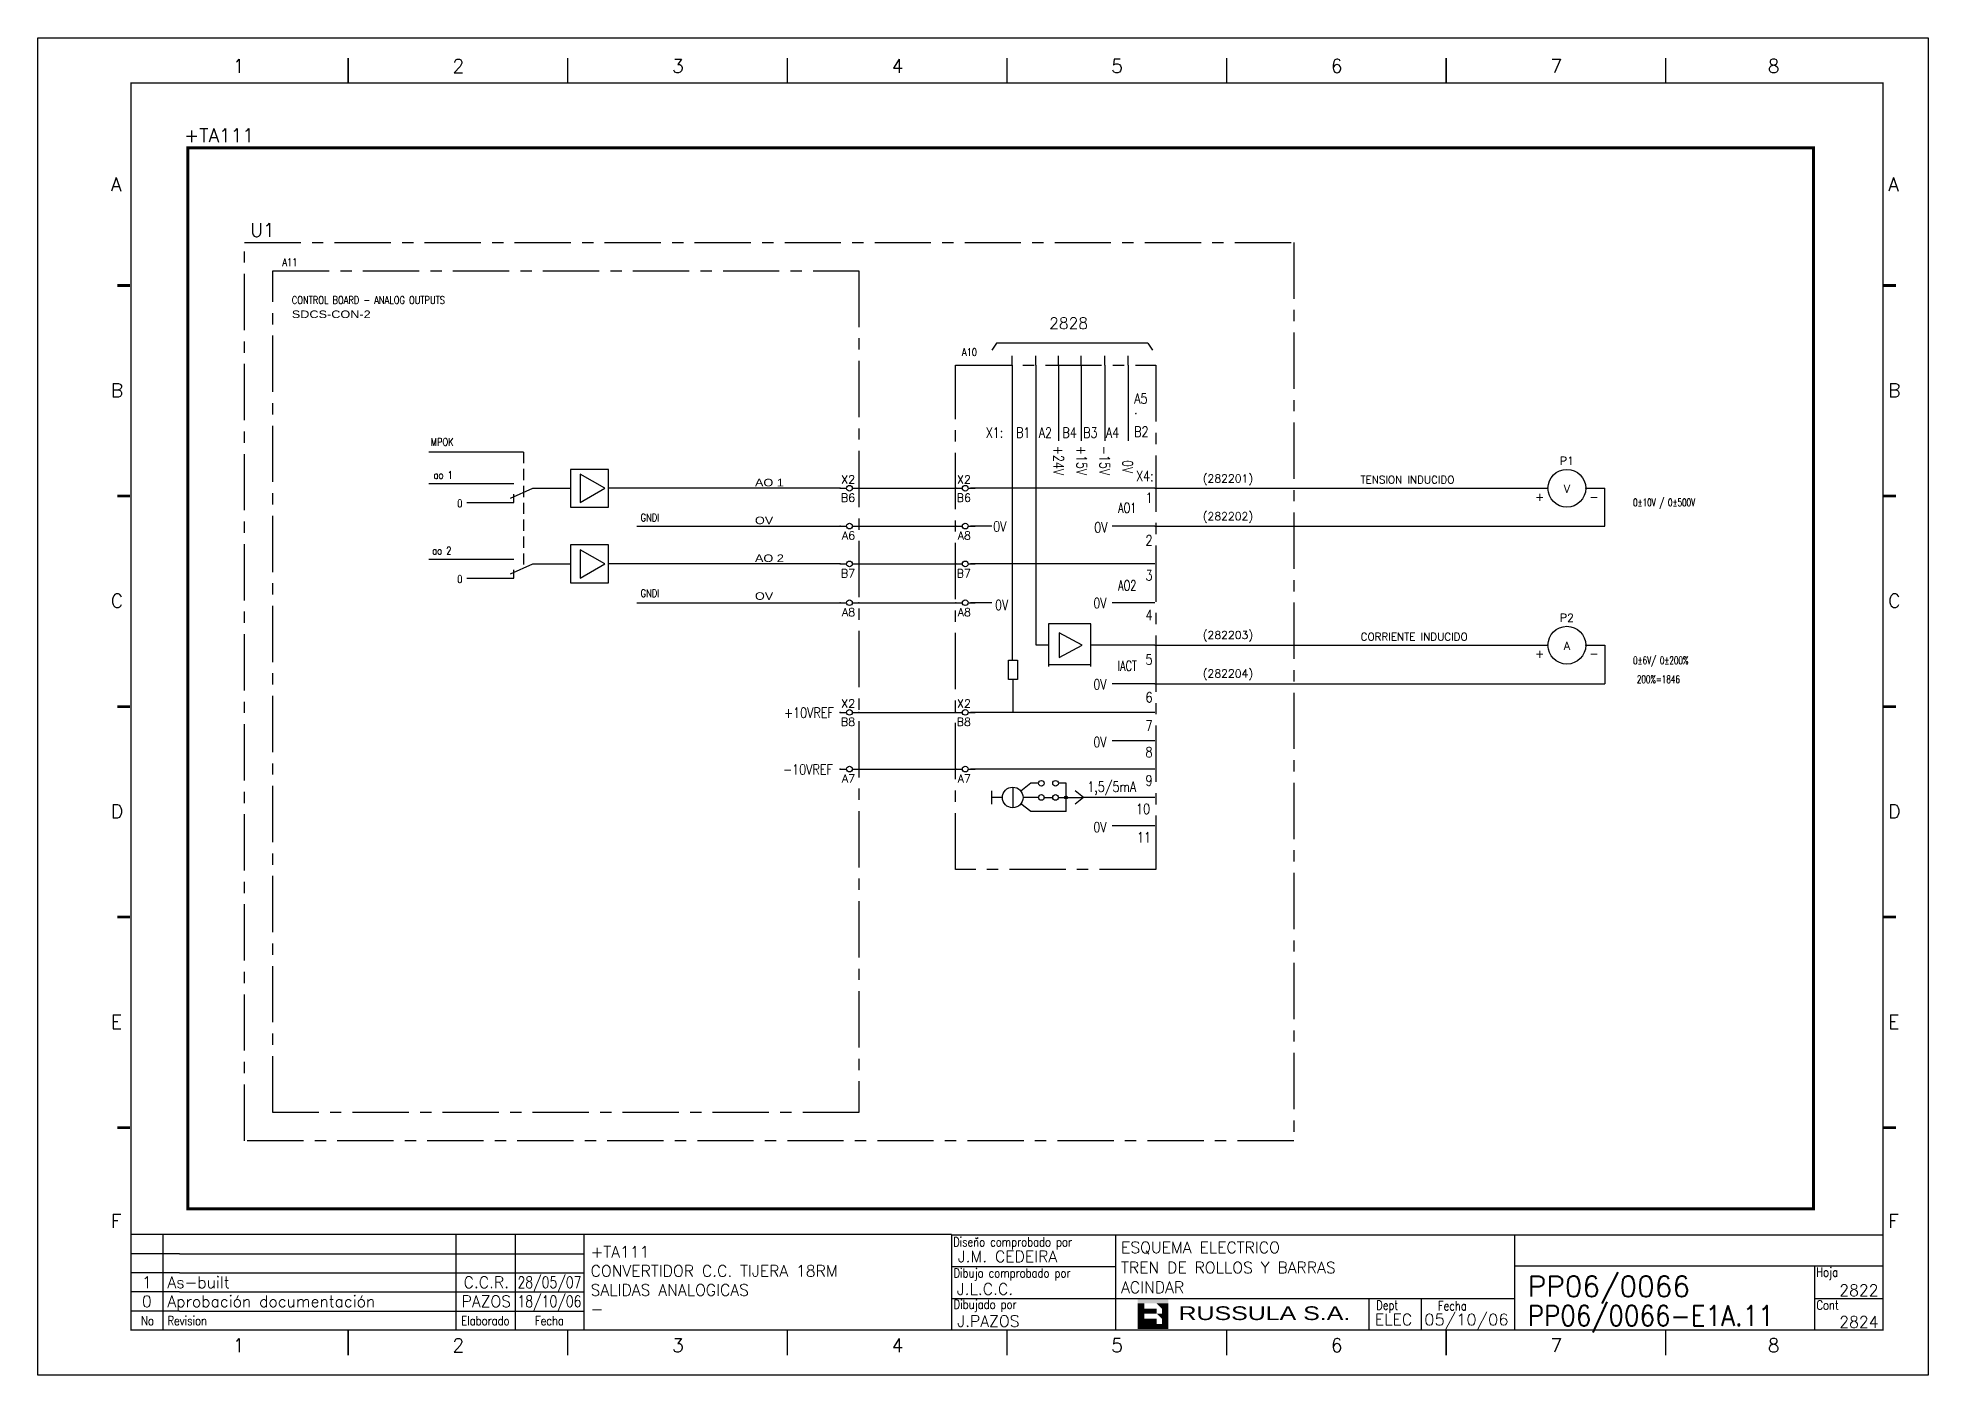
# Model space of a CAD drawing. Extents: x -4 to 416, y -4762 to 287.
# Drawn here: x -3.7 to 416.3, y -3277.2 to -2980.2 of the extents above; entities that cross this region are included whole.
import ezdxf
from ezdxf.enums import TextEntityAlignment as Align

# ---------------------------------------------------------------- set-up
doc = ezdxf.new("R2010")
doc.units = 0
doc.header["$LTSCALE"] = 10
doc.header["$MEASUREMENT"] = 0
for name, pattern in [('CENTER', [2, 1.25, -0.25, 0.25, -0.25]), ('DASHDOT', [1, 0.5, -0.25, 0, -0.25]), ('HIDDEN', [0.375, 0.25, -0.125])]:
    doc.linetypes.add(name, pattern=pattern)
doc.layers.get('0').update_dxf_attribs({"linetype": 'CONTINUOUS'})
for name, color, linetype in [('1', 7, 'CONTINUOUS'), ('10', 5, 'CONTINUOUS'), ('2', 7, 'CONTINUOUS'), ('25', 3, 'CONTINUOUS'), ('25KT', 4, 'HIDDEN'), ('25PK', 4, 'CENTER'), ('35', 2, 'CONTINUOUS'), ('8', 1, 'CONTINUOUS'), ('9', 6, 'CONTINUOUS'), ('DIBUJO', 7, 'CONTINUOUS'), ('NODE', 7, 'CONTINUOUS')]:
    doc.layers.add(name, color=color, linetype=linetype)
doc.styles.add('ABBSTYLE', font='ROMANS.SHX', dxfattribs={"width": 0.8})
doc.styles.add('HELV', font='HELVBLD.SHX', dxfattribs={"width": 1.2})
doc.styles.add('HELVETICA', font='HELV.SHX')
doc.styles.add('LABEL', font='SIMPLEX', dxfattribs={"width": 0.8, "height": 4})
doc.styles.add('ROMANS', font='romans')
doc.styles.get("Standard").update_dxf_attribs({"font": 'simplex'})

msp = doc.modelspace()

# ---------------------------------------------------------------- texts
at = {"layer": '2', "color": 6}
for s, height, p in [('+TA111', 3.024, (28.82, -3003.41)), ('U1', 3.024, (43.52, -3024.41)), ('(282201)', 1.764, (255.15, -3078.99)), ('(282202)', 1.764, (255.15, -3087.37)), ('(282203)', 1.764, (255.15, -3113.74)), ('(282204)', 1.764, (255.15, -3122.3))]:
    msp.add_text(s, height=height, dxfattribs=at).set_placement(p)
at = {"layer": '2', "color": 7, "style": 'ROMANS'}
for s, height, p in [('2828', 2.52, (221.02, -3044.88)), ('TENSION INDUCIDO', 1.68, (290.18, -3079.22)), ('CORRIENTE INDUCIDO', 1.68, (290.24, -3114.08))]:
    msp.add_text(s, height=height, dxfattribs=at).set_placement(p)
at = {"layer": '2', "color": 7, "style": 'ROMANS', "width": 0.7}
for s, p in [('0%%P10V / 0%%P500V', (350.75, -3084.26)), ('0%%P6V/ 0%%P200%', (350.75, -3119.33)), ('200%=1846', (351.6, -3123.53))]:
    msp.add_text(s, height=1.68, dxfattribs=at).set_placement(p)
at = {"layer": '25'}
for s, height, style, width, p in [('A11', 1.68, 'ABBSTYLE', 0.8, (50.66, -3030.92)), ('SDCS-CON-2', 1.68, 'HELV', 1.2, (52.76, -3042.47)), ('CONTROL BOARD - ANALOG OUTPUTS', 1.68, 'ABBSTYLE', 0.8, (52.76, -3039.32)), ('A10', 1.68, 'ABBSTYLE', 0.8, (201.65, -3050.87)), ('A5', 2.268, 'ROMANS', 0.8, (239.92, -3061.48)), ('.', 2.27, 'ROMANS', 0.8, (239.92, -3063.79)), ('MPOK', 1.68, 'ABBSTYLE', 0.8, (83.63, -3070.82)), ('X1:', 2.268, 'ROMANS', 0.8, (206.95, -3069.04)), ('B1', 2.268, 'ROMANS', 0.8, (213.67, -3069.04)), ('A2', 2.268, 'ROMANS', 0.8, (218.71, -3069.04)), ('B4', 2.268, 'ROMANS', 0.8, (223.96, -3069.04)), ('B3', 2.268, 'ROMANS', 0.8, (228.58, -3069.04)), ('A4', 2.268, 'ROMANS', 0.8, (233.62, -3069.04)), ('B2', 2.268, 'ROMANS', 0.8, (239.92, -3068.83)), ('ao 1', 1.68, 'ABBSTYLE', 0.8, (84.26, -3078.17)), ('AO 1', 1.68, 'HELV', 1.2, (155.66, -3079.85)), ('X4:', 2.268, 'ROMANS', 0.8, (240.34, -3078.7)), ('0', 1.68, 'ABBSTYLE', 0.8, (89.51, -3084.47)), ('1', 2.27, 'ROMANS', 0.8, (242.44, -3083.53)), ('GNDI', 1.68, 'ABBSTYLE', 0.8, (130.25, -3087.62)), ('OV', 1.68, 'HELV', 1.2, (155.66, -3088.25)), ('2', 2.27, 'ROMANS', 0.8, (242.44, -3092.98)), ('ao 2', 1.68, 'ABBSTYLE', 0.8, (83.96, -3094.97)), ('AO 2', 1.68, 'HELV', 1.2, (155.66, -3096.65)), ('0', 1.68, 'ABBSTYLE', 0.8, (89.51, -3101.27)), ('3', 2.27, 'ROMANS', 0.8, (242.44, -3100.75)), ('GNDI', 1.68, 'ABBSTYLE', 0.8, (130.25, -3104.42)), ('OV', 1.68, 'HELV', 1.2, (155.66, -3105.05)), ('4', 2.27, 'ROMANS', 0.8, (242.44, -3109.57)), ('5', 2.27, 'ROMANS', 0.8, (242.44, -3119.44)), ('6', 2.27, 'ROMANS', 0.8, (242.44, -3127.84)), ('7', 2.27, 'ROMANS', 0.8, (242.44, -3134.14)), ('8', 2.27, 'ROMANS', 0.8, (242.44, -3140.02)), ('1,5/5mA', 2.268, 'ROMANS', 0.8, (229.49, -3147.69)), ('9', 2.27, 'ROMANS', 0.8, (242.44, -3146.32)), ('10', 2.268, 'ROMANS', 0.8, (240.34, -3152.62)), ('11', 2.268, 'ROMANS', 0.8, (240.55, -3158.92))]:
    msp.add_text(s, height=height, dxfattribs=dict(at, style=style, width=width)).set_placement(p)
at = {"layer": '25', "style": 'ROMANS', "width": 0.8}
for s, p in [('+24V', (221.99, -3070.85)), ('+15V', (227.11, -3070.85)), ('-15V', (232.23, -3070.85)), ('0V', (237.34, -3074))]:
    msp.add_text(s, height=2.268, rotation=270, dxfattribs=at).set_placement(p)
at = {"layer": '25', "style": 'ROMANS'}
for s, width, p in [('AO1', 0.7, (238.37, -3085.76)), ('0V', 0.8, (210.05, -3089.89)), ('0V', 0.8, (232.52, -3090.1)), ('AO2', 0.7, (238.37, -3102.98)), ('0V', 0.8, (210.47, -3107.32)), ('0V', 0.8, (232.31, -3106.9)), ('IACT', 0.7, (238.37, -3120.83)), ('0V', 0.8, (232.31, -3124.96)), ('+10VREF', 0.8, (167.63, -3131.26)), ('0V', 0.8, (232.31, -3137.77)), ('-10VREF', 0.8, (167.42, -3143.86)), ('0V', 0.8, (232.31, -3156.67))]:
    msp.add_text(s, height=2.268, dxfattribs=dict(at, width=width)).set_placement(p, align=Align.CENTER)

# ---------------------------------------------------------------- blocks, each defined once
blk = doc.blocks.new('NOD', base_point=(237.5, 170))
at = {"layer": 'NODE'}
blk.add_point((237.5, 170), dxfattribs=at)
blk = doc.blocks.new('$$PLR12C')
for p, q in [((-2.5, 0), (-0.75, 0)), ((0.75, 0), (2.5, 0))]:
    blk.add_line(p, q)
at = {"layer": '2'}
blk.add_circle((0, 0), 0.75, dxfattribs=at)
for p in [(-2.5, 0), (2.5, 0)]:
    blk.add_blockref('NOD', p, dxfattribs=at)
at = {"layer": '8'}
blk.add_attdef('*A', text='', height=2.15, dxfattribs=at).set_placement((1.5, -3.575), align=Align.RIGHT)
at = {"layer": '9'}
blk.add_attdef('ID', text='', height=2.15, dxfattribs=at).set_placement((1.5, 1.25), align=Align.RIGHT)
blk = doc.blocks.new('AMP')
at = {"layer": '35'}
for p, q in [((0, 5), (0, -5)), ((10, 5), (0, 5)), ((10, -5), (10, 5)), ((0, -5), (10, -5))]:
    blk.add_line(p, q, dxfattribs=at)
blk.add_lwpolyline([(7.5, -3.75), (7.5, 3.75), (1, 0)], close=True, dxfattribs=at)
blk = doc.blocks.new('newcajec')
at = {"layer": '1'}
for p, q in [((179.4, 20.85), (0.13, 20.85)), ((7, 20.85), (7, 0)), ((71, 20.85), (71, 0)), ((84, 20.85), (84, 0.09)), ((99, 20.85), (99, 0)), ((215.2, 20.8), (215.2, 0)), ((10.6, 16.64), (0, 16.64)), ((10.6, 16.64), (99, 16.64)), ((184.64, 20.18), (184.81, 20.01)), ((184.81, 20.01), (185.18, 20.25)), ((10.6, 12.48), (0, 12.48)), ((10.6, 12.48), (99, 12.48)), ((179.4, 13.87), (215.2, 13.87)), ((368, 14.06), (368, 0)), ((10.6, 8.32), (0, 8.32)), ((10.6, 8.32), (99, 8.32)), ((10.6, 4.16), (0, 4.16)), ((10.6, 4.16), (99, 4.16)), ((179.4, 6.93), (267.63, 6.93)), ((267.63, 6.93), (302.5, 6.93)), ((270.63, 6.91), (270.63, 0)), ((282.07, 6.93), (282.07, 0)), ((368, 6.93), (383, 6.93))]:
    blk.add_line(p, q, dxfattribs=at)
for points in [[(47.5, 272.5, 0.3, 0.3, 0), (47.5, 277.91, 0.3, 0.3, 0)], [(95.5, 272.5, 0.3, 0.3, 0), (95.5, 277.91, 0.3, 0.3, 0)], [(143.5, 272.5, 0.3, 0.3, 0), (143.5, 277.91, 0.3, 0.3, 0)], [(191.5, 272.5, 0.3, 0.3, 0), (191.5, 277.91, 0.3, 0.3, 0)], [(239.5, 272.5, 0.3, 0.3, 0), (239.5, 277.91, 0.3, 0.3, 0)], [(287.5, 272.5, 0.3, 0.3, 0), (287.5, 277.91, 0.3, 0.3, 0)], [(335.5, 272.5, 0.3, 0.3, 0), (335.5, 277.91, 0.3, 0.3, 0)], [(-2.99, 228.23, 0.6, 0.6, 0), (-0.18, 228.23, 0.6, 0.6, 0)], [(383.01, 228.23, 0.6, 0.6, 0), (385.82, 228.23, 0.6, 0.6, 0)], [(-2.99, 182.23, 0.6, 0.6, 0), (-0.18, 182.23, 0.6, 0.6, 0)], [(383.01, 182.23, 0.6, 0.6, 0), (385.82, 182.23, 0.6, 0.6, 0)], [(-2.99, 136.23, 0.6, 0.6, 0), (-0.18, 136.23, 0.6, 0.6, 0)], [(383.01, 136.23, 0.6, 0.6, 0), (385.82, 136.23, 0.6, 0.6, 0)], [(-2.99, 90.23, 0.6, 0.6, 0), (-0.18, 90.23, 0.6, 0.6, 0)], [(383.01, 90.23, 0.6, 0.6, 0), (385.82, 90.23, 0.6, 0.6, 0)], [(-2.99, 44.23, 0.6, 0.6, 0), (-0.18, 44.23, 0.6, 0.6, 0)], [(383.01, 44.23, 0.6, 0.6, 0), (385.82, 44.23, 0.6, 0.6, 0)], [(383, 20.8, 0.3, 0.3, 0), (179.4, 20.8, 0.3, 0.3, 0), (179.4, 0, 0.3, 0.3, 0)], [(302.5, 20.8, 0.3, 0.3, 0), (302.5, 0, 0.3, 0.3, 0)], [(302.5, 14, 0.3, 0.3, 0), (383, 14, 0.3, 0.3, 0)], [(47.5, -5.5, 0.3, 0.3, 0), (47.5, -0.09, 0.3, 0.3, 0)], [(95.5, -5.5, 0.3, 0.3, 0), (95.5, -0.09, 0.3, 0.3, 0)], [(143.5, -5.5, 0.3, 0.3, 0), (143.5, -0.09, 0.3, 0.3, 0)], [(191.5, -5.5, 0.3, 0.3, 0), (191.5, -0.09, 0.3, 0.3, 0)], [(239.5, -5.5, 0.3, 0.3, 0), (239.5, -0.09, 0.3, 0.3, 0)], [(287.5, -5.5, 0.3, 0.3, 0), (287.5, -0.09, 0.3, 0.3, 0)], [(335.5, -5.5, 0.3, 0.3, 0), (335.5, -0.09, 0.3, 0.3, 0)]]:
    blk.add_lwpolyline(points, format="xyseb", dxfattribs=at)
at = {"layer": '1', "const_width": 0.3}
blk.add_lwpolyline([(0, 0), (0, 272.5), (383, 272.5), (383, 0)], close=True, dxfattribs=at)
at = {"layer": '2', "color": 14}
for p, q in [((221.42, 4.69), (221.42, 5.81)), ((221.42, 2.47), (221.42, 3.58))]:
    blk.add_line(p, q, dxfattribs=at)
for points in [[(220.05, 5.81), (220.05, 6.92), (226.74, 5.81), (226.74, 6.92)], [(221.42, 2.47), (220.05, 2.47), (221.42, 5.81), (220.05, 5.81)], [(221.42, 4.69), (224.25, 4.69), (221.42, 3.58), (224.25, 3.58)], [(224.25, 5.81), (225.37, 5.81), (225.37, 4.69)], [(225.37, 5.81), (226.74, 5.81), (225.37, 1.35), (226.74, 1.35)], [(224.25, 0.24), (224.25, 2.47), (220.05, 0.24), (220.05, 2.47)], [(224.25, 3.58), (225.37, 3.58), (225.37, 2.47)], [(226.74, 1.35), (226.74, 0.24), (224.25, 1.35), (224.25, 0.24)]]:
    blk.add_solid(points, dxfattribs=at)
at = {"layer": '1', "style": 'ROMANS'}
for s, p in [('1', (22.29, 274.68)), ('2', (70.29, 274.68)), ('3', (118.29, 274.68)), ('4', (166.29, 274.68)), ('5', (214.29, 274.68)), ('6', (262.29, 274.68)), ('7', (310.29, 274.68)), ('8', (357.79, 274.68)), ('A', (-4.37, 248.84)), ('A', (384.13, 248.84)), ('B', (-4.37, 203.84)), ('B', (384.13, 203.84)), ('C', (-4.37, 157.84)), ('C', (384.13, 157.84)), ('D', (-4.37, 111.84)), ('D', (384.13, 111.84)), ('E', (-4.37, 65.84)), ('E', (384.13, 65.84)), ('F', (-4.37, 22.34)), ('F', (384.13, 22.34)), ('1', (22.29, -4.82)), ('2', (70.29, -4.82)), ('3', (118.29, -4.82)), ('4', (166.29, -4.82)), ('5', (214.29, -4.82)), ('6', (262.29, -4.82)), ('7', (310.29, -4.82)), ('8', (357.79, -4.82))]:
    blk.add_text(s, height=3, dxfattribs=at).set_placement(p)
at = {"layer": '1', "style": 'LABEL', "width": 0.8}
for s, p in [('Diseno comprobado por', (179.73, 18.27)), ('Dibujo comprobado por', (179.81, 11.47)), ('Hoja', (368.38, 11.66)), ('Dibujado por', (179.83, 4.64)), ('Fecha', (285.71, 4.3)), ('Cont', (368.43, 4.46)), ('No', (2.23, 1.05)), ('Revision', (8, 1.05))]:
    blk.add_text(s, height=2, dxfattribs=at).set_placement(p)
for s, p in [('Dept', (274.61, 4.44)), ('Elaborado', (77.5, 1.05)), ('Fecha', (91.5, 1.05))]:
    blk.add_text(s, height=2, dxfattribs=at).set_placement(p, align=Align.CENTER)
at = {"layer": '10', "style": 'ROMANS'}
for tag, p in [('REV41', (3.5, 18.74)), ('REV43', (77.7, 18.74)), ('REV31', (3.5, 14.58)), ('REV33', (77.7, 14.58)), ('REV21', (3.5, 10.42)), ('REV23', (77.7, 10.42)), ('REV11', (3.5, 6.27)), ('REV13', (77.7, 6.27))]:
    blk.add_attdef(tag, text='', height=2.5, dxfattribs=at).set_placement(p, align=Align.MIDDLE)
for tag, p, height in [('REV42', (8, 17.49), 2.5), ('SHEETNAME1', (100.5, 15.83), 2.5), ('DESIGNCHECK', (180.74, 14.83), 2.5), ('DOCUMENTTYPE', (216.43, 16.8), 2.5), ('NOTA', (305.32, 15.8), 3), ('REV32', (8, 13.33), 2.5), ('SHEETNAME2', (100.5, 11.67), 2.5), ('OBJECT', (216.43, 12.4), 2.5), ('REV22', (8, 9.17), 2.5), ('SHEETNAME3', (100.5, 7.51), 2.5), ('DRAWINGCHECK', (180.53, 7.71), 2.5), ('CUSTOMER', (216.43, 8.08), 2.5), ('ORDER', (305.32, 7.3), 4.5), ('REV12', (8, 5.01), 2.5), ('SHEETNAME4', (100.5, 3.35), 2.5), ('DOCUMENT_ID', (305.32, 0.93), 4.4), ('USER', (180.63, 0.71), 2.5), ('DEPARTMENT', (271.93, 1.05), 2.5)]:
    blk.add_attdef(tag, p, '', height=height, dxfattribs=at)
for tag, width, p, p2 in [('REV44', 1.221199, (84.53, 17.49), (98.48, 17.49)), ('REV34', 1.221199, (84.53, 13.33), (98.48, 13.33)), ('REV24', 1.221199, (84.53, 9.17), (98.48, 9.17)), ('REV14', 1.221199, (84.53, 5.01), (98.48, 5.01)), ('CREATED2', 7.039915, (282.71, 1.05), (301.14, 1.05))]:
    blk.add_attdef(tag, text='', height=2.5, dxfattribs=dict(at, width=width)).set_placement(p, p2, align=Align.FIT)
for tag, p in [('SHEET', (382, 7.43)), ('NEXTSHEET', (382, 0.5))]:
    blk.add_attdef(tag, text='', height=2.5, dxfattribs=at).set_placement(p, align=Align.RIGHT)
at = {"layer": 'DIBUJO', "color": 14, "style": 'HELVETICA', "width": 1.3}
blk.add_text('RUSSULA S.A.', height=3, dxfattribs=at).set_placement((229, 2.19))
blk = doc.blocks.new('$080101')
at = {"layer": '2'}
blk.add_circle((5, 0), 5, dxfattribs=at)
for p in [(0, 0), (10, 0)]:
    blk.add_blockref('NOD', p, dxfattribs=at)
at = {"layer": '8'}
blk.add_attdef('1A', text='', height=2.15, dxfattribs=at).set_placement((-1, -3.325), align=Align.RIGHT)
blk.add_attdef('2A', (11, -3.325), '', height=2.15, dxfattribs=at)
at = {"layer": '9'}
for tag, p in [('ID', (5, 6.175)), ('FUNK', (5, -1.25))]:
    blk.add_attdef(tag, text='', height=2.15, dxfattribs=at).set_placement(p, align=Align.CENTER)

# ---------------------------------------------------------------- linework, layer by layer
at = {"layer": '2', "color": 4, "linetype": 'CENTER'}
for p, q in [((200.18, -3052.97), (244.7, -3052.97)), ((200.18, -3164.9), (200.18, -3052.97)), ((244.7, -3052.97), (244.7, -3164.9)), ((244.7, -3164.9), (200.18, -3164.9))]:
    msp.add_line(p, q, dxfattribs=at)
at = {"layer": '2', "color": 3}
for p, q in [((212.78, -3052.97), (212.78, -3050.87)), ((212.78, -3052.97), (212.78, -3118.49)), ((218.03, -3052.97), (218.03, -3050.87)), ((218.03, -3052.97), (218.03, -3115.13)), ((223.07, -3052.97), (223.07, -3050.87)), ((223.07, -3052.97), (223.07, -3069.77)), ((228.11, -3052.97), (228.11, -3050.87)), ((228.11, -3052.97), (228.11, -3069.77)), ((233.36, -3052.97), (233.36, -3050.87)), ((233.36, -3052.97), (233.36, -3069.77)), ((238.61, -3052.97), (238.61, -3050.87)), ((238.61, -3052.97), (238.61, -3069.77))]:
    msp.add_line(p, q, dxfattribs=at)
at = {"layer": '2', "color": 7}
for p, q in [((177.71, -3080.27), (200.28, -3080.27)), ((244.49, -3080.27), (331.85, -3080.27)), ((340.25, -3080.27), (344.45, -3080.27)), ((344.45, -3088.67), (344.45, -3080.27)), ((177.71, -3088.67), (200.28, -3088.67)), ((244.49, -3088.67), (344.45, -3088.67)), ((177.71, -3097.07), (200.28, -3097.07)), ((177.71, -3105.68), (200.28, -3105.68)), ((244.49, -3115.13), (287.72, -3115.13)), ((287.72, -3115.13), (331.85, -3115.13)), ((340.25, -3115.13), (344.45, -3115.13)), ((344.45, -3115.13), (344.45, -3123.74)), ((244.49, -3123.74), (344.45, -3123.74)), ((177.71, -3130.04), (200.28, -3130.04)), ((177.71, -3142.64), (200.28, -3142.64))]:
    msp.add_line(p, q, dxfattribs=at)
at = {"layer": '2', "color": 3, "linetype": 'DASHDOT'}
msp.add_lwpolyline([(29.66, -3004.67, 0.706, 0.706, 0), (390.86, -3004.67, 0.706, 0.706, 0), (390.86, -3240.29, 0.706, 0.706, 0), (29.66, -3240.29, 0.706, 0.706, 0), (29.66, -3004.67, 0.706, 0.706, 0)], format="xyseb", dxfattribs=at)
at = {"layer": '25'}
for p, q in [((209.31, -3048.03), (208.26, -3049.61)), ((242.91, -3048.03), (209.31, -3048.03)), ((242.91, -3048.03), (243.96, -3049.61)), ((244.49, -3080.27), (203.54, -3080.27)), ((208.26, -3088.67), (203.54, -3088.67)), ((244.49, -3088.67), (235.04, -3088.67)), ((244.49, -3097.07), (203.54, -3097.07)), ((208.26, -3105.68), (203.54, -3105.68)), ((244.49, -3105.68), (235.04, -3105.68)), ((220.86, -3110.4), (220.86, -3119.85)), ((230.31, -3110.4), (220.86, -3110.4)), ((230.31, -3119.85), (230.31, -3110.4)), ((220.86, -3115.13), (218.11, -3115.13)), ((223.23, -3112.37), (223.23, -3117.88)), ((228.35, -3115.13), (223.23, -3112.37)), ((223.23, -3117.88), (228.35, -3115.13)), ((244.49, -3115.13), (230.31, -3115.13)), ((212.01, -3118.44), (213.97, -3118.44)), ((212.01, -3122.77), (212.01, -3118.44)), ((213.97, -3118.44), (213.97, -3122.77)), ((220.86, -3119.43), (230.31, -3119.43)), ((213.97, -3122.77), (212.01, -3122.77)), ((212.99, -3122.77), (212.99, -3130.04)), ((244.49, -3123.74), (235.04, -3123.74)), ((244.49, -3130.04), (203.54, -3130.04)), ((244.49, -3136.34), (235.04, -3136.34)), ((244.49, -3142.64), (203.54, -3142.64)), ((216.93, -3145.79), (214.73, -3147.52)), ((218.66, -3145.79), (216.93, -3145.79)), ((224.8, -3145.79), (223.07, -3145.79)), ((224.8, -3152.09), (224.8, -3145.79)), ((208.2, -3147.43), (208.2, -3150.44)), ((210.64, -3148.94), (208.2, -3148.94)), ((212.93, -3146.65), (212.93, -3151.23)), ((218.66, -3148.94), (215.22, -3148.94)), ((219.92, -3148.94), (221.81, -3148.94)), ((223.07, -3148.94), (228.69, -3148.94)), ((228.69, -3148.94), (226.77, -3147.46)), ((228.69, -3148.94), (226.77, -3150.41)), ((244.49, -3148.94), (228.69, -3148.94)), ((216.93, -3152.09), (214.73, -3150.35)), ((224.8, -3152.09), (216.93, -3152.09)), ((244.49, -3155.24), (235.04, -3155.24))]:
    msp.add_line(p, q, dxfattribs=at)
for centre, radius in [((219.29, -3145.79), 0.63), ((222.44, -3145.79), 0.63), ((212.93, -3148.94), 2.29), ((219.29, -3148.94), 0.63), ((222.44, -3148.94), 0.63)]:
    msp.add_circle(centre, radius, dxfattribs=at)
at = {"layer": '25KT', "color": 7}
msp.add_line((104.21, -3072.23), (104.21, -3098.12), dxfattribs=at)
at = {"layer": '25PK'}
for p, q in [((42.26, -3025.67), (275.36, -3025.67)), ((42.26, -3225.17), (42.26, -3025.67)), ((275.36, -3025.67), (275.36, -3225.17)), ((48.56, -3218.87), (48.56, -3031.97)), ((48.56, -3031.97), (178.76, -3031.97)), ((178.76, -3031.97), (178.76, -3218.87)), ((178.76, -3218.87), (48.56, -3218.87)), ((275.36, -3225.17), (42.26, -3225.17))]:
    msp.add_line(p, q, dxfattribs=at)
at = {"layer": '35', "color": 7}
for p, q in [((104.21, -3072.23), (83.21, -3072.23)), ((83.21, -3079.22), (102.11, -3079.22)), ((101.31, -3082.47), (106.31, -3080.27)), ((102.11, -3083.42), (102.11, -3081.58)), ((106.31, -3080.27), (114.71, -3080.27)), ((174.56, -3080.27), (123.11, -3080.27)), ((91.61, -3083.42), (102.11, -3083.42)), ((129.41, -3088.67), (174.56, -3088.67)), ((83.21, -3096.02), (102.11, -3096.02)), ((101.31, -3099.27), (106.31, -3097.07)), ((102.11, -3100.22), (102.11, -3098.38)), ((106.31, -3097.07), (114.71, -3097.07)), ((174.56, -3097.07), (123.11, -3097.07)), ((91.61, -3100.22), (102.11, -3100.22)), ((129.41, -3105.68), (174.56, -3105.68))]:
    msp.add_line(p, q, dxfattribs=at)
at = {"layer": '35'}
msp.add_circle((224.8, -3148.94), 0.335, dxfattribs=at)
at = {"layer": 'DIBUJO'}
msp.add_lwpolyline([(-3.68, -2980.24), (416.32, -2980.24), (416.32, -3277.24), (-3.68, -3277.24), (-3.68, -2980.24)], dxfattribs=at)

# ---------------------------------------------------------------- block references
at = {"layer": '2', "color": 7}
ref = msp.add_blockref('newcajec', (17, -3267.22), dxfattribs=dict(at, xscale=1.016442892079965, yscale=1.016442892079965, zscale=1.016442892079965))
ref.add_attrib('REV24', '28/05/07', dxfattribs={"layer": '10', "height": 2.541, "style": 'ROMANS', "width": 0.728168}).set_placement((102.91, -3257.89), (117.1, -3257.89), align=Align.FIT)
ref.add_attrib('SHEETNAME3', 'SALIDAS ANALOGICAS', (119.15, -3259.59), dxfattribs={"layer": '10', "height": 2.5411, "style": 'ROMANS'})
ref.add_attrib('SHEETNAME2', 'CONVERTIDOR C.C. TIJERA 18RM', (119.15, -3255.36), dxfattribs={"layer": '10', "height": 2.5411, "style": 'ROMANS'})
ref.add_attrib('SHEETNAME1', '+TA111', (119.15, -3251.13), dxfattribs={"layer": '10', "height": 2.541, "style": 'ROMANS'})
ref.add_attrib('USER', 'J.PAZOS', (200.6, -3266.5), dxfattribs={"layer": '10', "height": 2.541, "style": 'ROMANS'})
ref.add_attrib('DRAWINGCHECK', 'J.L.C.C.', (200.5, -3259.38), dxfattribs={"layer": '10', "height": 2.541, "style": 'ROMANS'})
ref.add_attrib('DESIGNCHECK', 'J.M. CEDEIRA', (200.71, -3252.14), dxfattribs={"layer": '10', "height": 2.5411, "style": 'ROMANS'})
ref.add_attrib('REV22', 'As-built', (25.13, -3257.89), dxfattribs={"layer": '10', "height": 2.541, "style": 'ROMANS'})
ref.add_attrib('REV12', 'Aprobación documentación', (25.13, -3262.12), dxfattribs={"layer": '10', "height": 2.5411, "style": 'ROMANS'})
ref.add_attrib('REV21', '1', dxfattribs={"layer": '10', "height": 2.54, "style": 'ROMANS'}).set_placement((20.56, -3256.62), align=Align.MIDDLE)
ref.add_attrib('REV11', '0', dxfattribs={"layer": '10', "height": 2.54, "style": 'ROMANS'}).set_placement((20.56, -3260.85), align=Align.MIDDLE)
ref.add_attrib('SHEETNAME4', '-', (119.15, -3263.82), dxfattribs={"layer": '10', "height": 2.54, "style": 'ROMANS'})
ref.add_attrib('REV14', '18/10/06', dxfattribs={"layer": '10', "height": 2.541, "style": 'ROMANS', "width": 0.728168}).set_placement((102.91, -3262.12), (117.1, -3262.12), align=Align.FIT)
ref.add_attrib('REV23', 'C.C.R.', dxfattribs={"layer": '10', "height": 2.541, "style": 'ROMANS'}).set_placement((95.98, -3256.62), align=Align.MIDDLE)
ref.add_attrib('REV13', 'PAZOS', dxfattribs={"layer": '10', "height": 2.541, "style": 'ROMANS'}).set_placement((95.98, -3260.85), align=Align.MIDDLE)
ref.add_attrib('DOCUMENT_ID', 'PP06/0066-E1A.11', (327.34, -3266.27), dxfattribs={"layer": '10', "height": 4.4723, "style": 'ROMANS', "width": 0.9})
ref.add_attrib('ORDER', 'PP06/0066', (327.34, -3259.8), dxfattribs={"layer": '10', "height": 4.574, "style": 'ROMANS'})
ref.add_attrib('CUSTOMER', 'ACINDAR', (236.99, -3259), dxfattribs={"layer": '10', "height": 2.541, "style": 'ROMANS'})
ref.add_attrib('OBJECT', 'TREN DE ROLLOS Y BARRAS', (236.99, -3254.61), dxfattribs={"layer": '10', "height": 2.5411, "style": 'ROMANS'})
ref.add_attrib('DOCUMENTTYPE', 'ESQUEMA ELECTRICO', (236.99, -3250.14), dxfattribs={"layer": '10', "height": 2.5411, "style": 'ROMANS'})
ref.add_attrib('CREATED2', '05/10/06', dxfattribs={"layer": '10', "height": 2.541, "style": 'ROMANS', "width": 0.961976}).set_placement((304.36, -3266.16), (323.1, -3266.16), align=Align.FIT)
ref.add_attrib('DEPARTMENT', 'ELEC', (293.4, -3266.16), dxfattribs={"layer": '10', "height": 2.541, "style": 'ROMANS'})
ref.add_attrib('NEXTSHEET', '2824', dxfattribs={"layer": '10', "height": 2.541, "style": 'ROMANS'}).set_placement((405.28, -3266.71), align=Align.RIGHT)
ref.add_attrib('SHEET', '2822', dxfattribs={"layer": '10', "height": 2.541, "style": 'ROMANS'}).set_placement((405.28, -3259.66), align=Align.RIGHT)
for name, p, xscale, yscale, zscale, values in [('$080101', (331.85, -3080.27), 0.8400000000000318, 0.8400000000000318, 0.8400000000000318, {'FUNK': 'V', 'ID': 'P1', '1A': '+', '2A': '-'}), ('$$PLR12C', (176.66, -3080.27), 0.839999999999975, 0.839999999999975, 0.839999999999975, {'ID': 'X2', '*A': 'B6'}), ('$$PLR12C', (202.38, -3080.27), 0.839999999999975, 0.839999999999975, 0.839999999999975, {'ID': 'X2', '*A': 'B6'}), ('$$PLR12C', (176.66, -3088.67), 0.839999999999975, 0.839999999999975, 0.839999999999975, {'*A': 'A6'}), ('$$PLR12C', (202.38, -3088.67), 0.839999999999975, 0.839999999999975, 0.839999999999975, {'*A': 'A8'}), ('$$PLR12C', (176.66, -3097.07), 0.839999999999975, 0.839999999999975, 0.839999999999975, {'*A': 'B7'}), ('$$PLR12C', (202.38, -3097.07), 0.839999999999975, 0.839999999999975, 0.839999999999975, {'*A': 'B7'}), ('$$PLR12C', (176.66, -3105.68), 0.839999999999975, 0.839999999999975, 0.839999999999975, {'*A': 'A8'}), ('$$PLR12C', (202.38, -3105.68), 0.839999999999975, 0.839999999999975, 0.839999999999975, {'*A': 'A8'}), ('$080101', (331.85, -3115.13), 0.8400000000000318, 0.8400000000000318, 0.8400000000000318, {'FUNK': 'A', 'ID': 'P2', '1A': '+', '2A': '-'}), ('$$PLR12C', (176.66, -3130.04), 0.839999999999975, 0.839999999999975, 0.839999999999975, {'ID': 'X2', '*A': 'B8'}), ('$$PLR12C', (202.38, -3130.04), 0.839999999999975, 0.839999999999975, 0.839999999999975, {'ID': 'X2', '*A': 'B8'}), ('$$PLR12C', (176.66, -3142.64), 0.839999999999975, 0.839999999999975, 0.839999999999975, {'*A': 'A7'}), ('$$PLR12C', (202.38, -3142.64), 0.839999999999975, 0.839999999999975, 0.839999999999975, {'*A': 'A7'})]:
    msp.add_blockref(name, p, dxfattribs=dict(at, xscale=xscale, yscale=yscale, zscale=zscale)).add_auto_attribs(values)
at = {"layer": '35', "color": 7, "xscale": 0.839999999999975, "yscale": 0.839999999999975, "zscale": 0.839999999999975, "rotation": 180}
for p in [(123.11, -3080.27), (123.11, -3097.07)]:
    msp.add_blockref('AMP', p, dxfattribs=at)

msp.set_redraw_order([(e.dxf.handle, doc.entitydb.next_handle()) for e in msp.query("TEXT MTEXT ATTDEF DIMENSION ARC_DIMENSION")])  # texts and dimensions are drawn at this point

doc.saveas('drawing.dxf')
